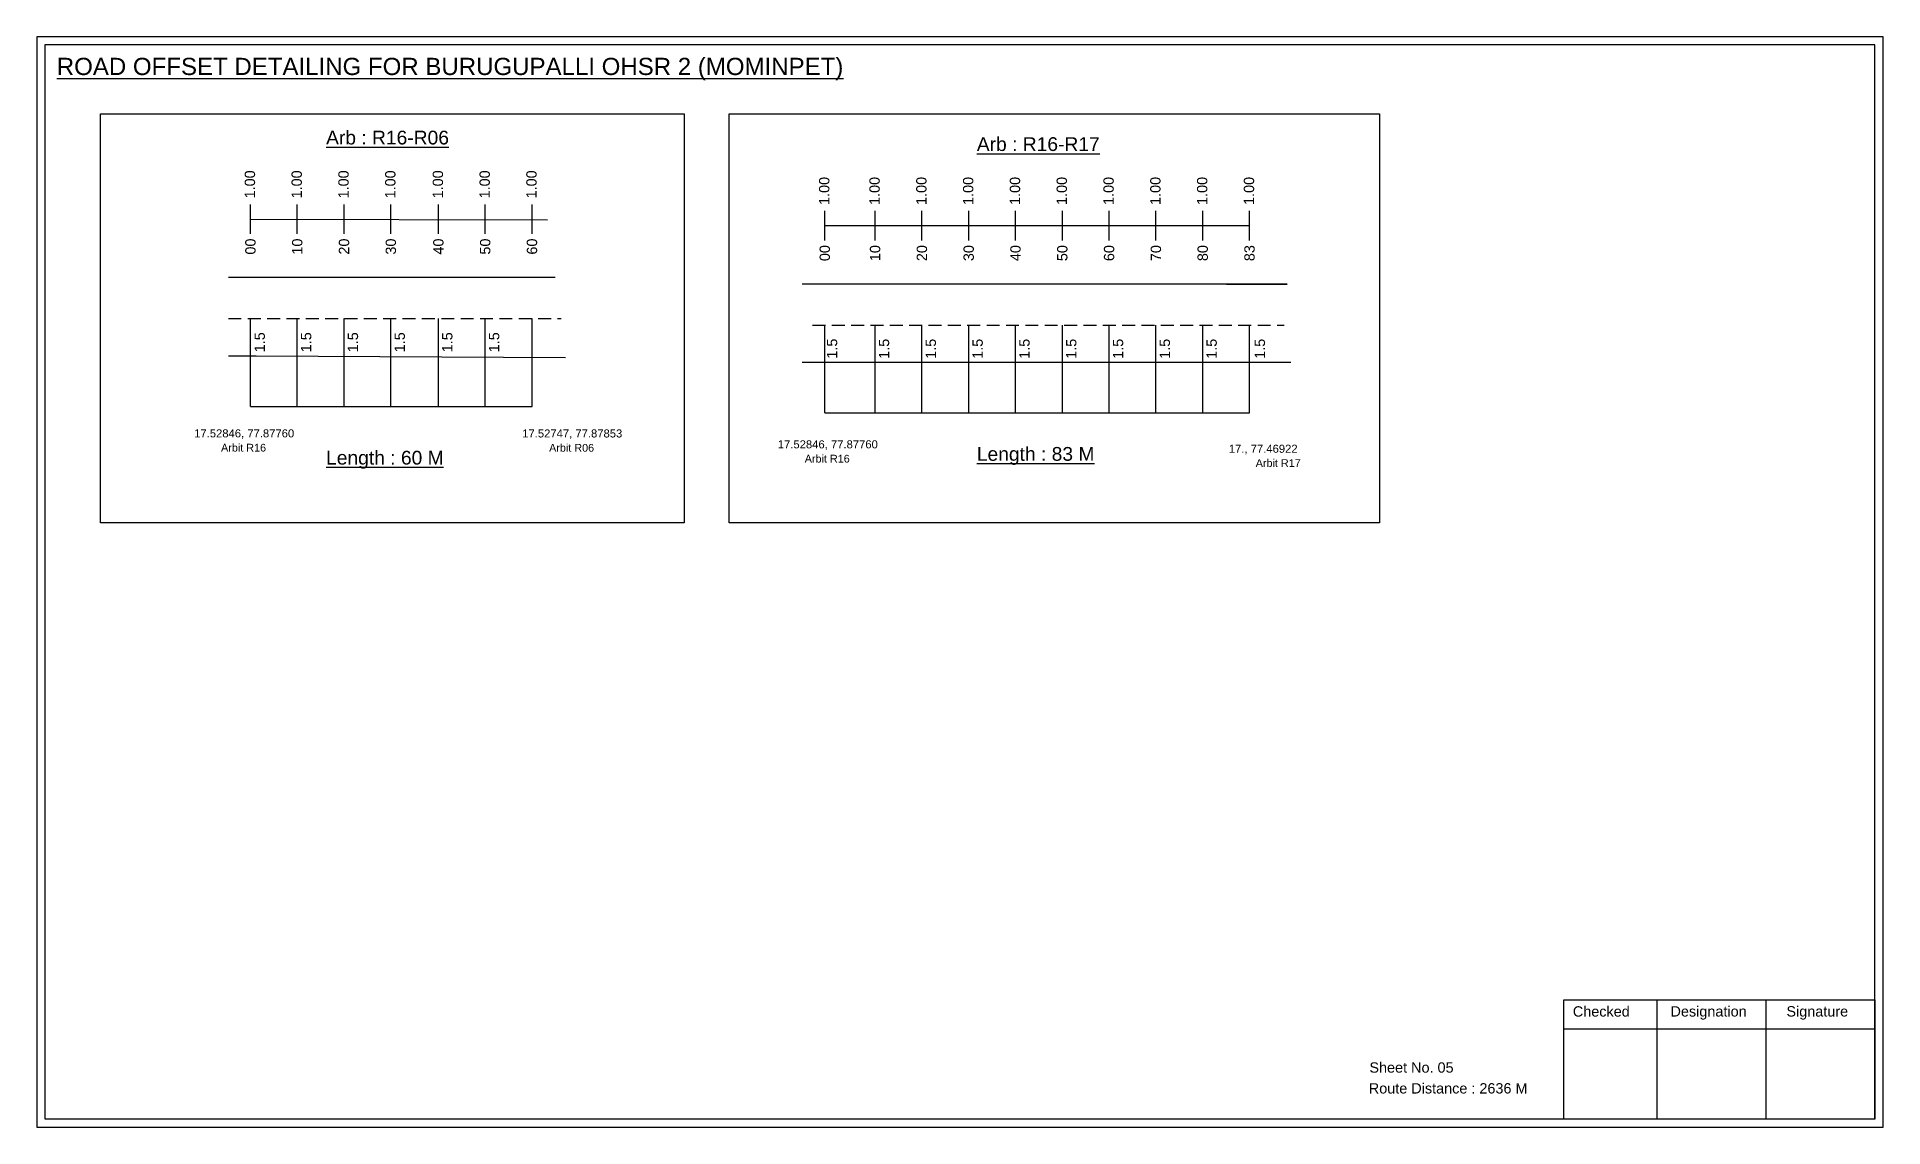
# Model space of a CAD drawing. Header units: inches. Extents: x 1684 to 5443, y 643 to 3286.
# Drawn here: x 4907 to 5443, y 643 to 960 of the extents above; entities that cross this region are included whole.
import ezdxf

# ---------------------------------------------------------------- set-up
doc = ezdxf.new("R2010")
doc.units = ezdxf.units.IN
doc.header["$MEASUREMENT"] = 0
doc.linetypes.add('DASHED2', pattern=[0.375, 0.25, -0.125])
doc.layers.add('PDF_Geometry', color=7, linetype='Continuous')
doc.layers.add('PDF_Text', color=5, linetype='Continuous')
doc.styles.add('PDF Arial', font='arial.ttf')
doc.styles.get("Standard").update_dxf_attribs({"font": 'arial.ttf'})

msp = doc.modelspace()

# ---------------------------------------------------------------- texts
at = {"color": 242, "true_color": 0xcd2027}
for s, height, p in [('%%UROAD OFFSET DETAILING FOR BURUGUPALLI OHSR 2 (MOMINPET)', 5, (4912.57, 948.6)), ('%%UArb : R16-R06', 4, (4990.82, 928.43)), ('%%UArb : R16-R17', 4, (5179.92, 926.53)), ('%%ULength : 60 M', 4, (4990.82, 835.43)), ('%%ULength : 83 M', 4, (5179.92, 836.53))]:
    msp.add_text(s, height=height, dxfattribs=at).set_placement(p)
at = {"color": 217, "true_color": 0x93278f}
for s, p in [('1.00', (4970.18, 912.75)), ('1.00', (4983.78, 912.75)), ('1.00', (4997.38, 912.75)), ('1.00', (5010.98, 912.75)), ('1.00', (5024.8, 912.75)), ('1.00', (5038.4, 912.75)), ('1.00', (5052, 912.75)), ('1.00', (5137.07, 910.85)), ('1.00', (5151.7, 910.85)), ('1.00', (5165.3, 910.85)), ('1.00', (5178.9, 910.85)), ('1.00', (5192.5, 910.85)), ('1.00', (5206.1, 910.85)), ('1.00', (5219.7, 910.85)), ('1.00', (5233.3, 910.85)), ('1.00', (5246.9, 910.85)), ('1.00', (5260.5, 910.85)), ('00', (4970.33, 896.43)), ('10', (4983.93, 896.43)), ('20', (4997.53, 896.43)), ('30', (5011.13, 896.43)), ('40', (5024.95, 896.43)), ('50', (5038.55, 896.43)), ('60', (5052.15, 896.43)), ('00', (5137.23, 894.53)), ('10', (5151.85, 894.53)), ('20', (5165.45, 894.53)), ('30', (5179.05, 894.53)), ('40', (5192.65, 894.53)), ('50', (5206.25, 894.53)), ('60', (5219.85, 894.53)), ('70', (5233.45, 894.53)), ('80', (5247.05, 894.53)), ('83', (5260.65, 894.53))]:
    msp.add_text(s, height=3, rotation=90, dxfattribs=at).set_placement(p)
for p in [(4973.03, 868.05), (4986.52, 868.05), (5000.12, 868.05), (5013.72, 868.05), (5027.54, 868.05), (5041.14, 868.05), (5139.35, 866.2), (5154.45, 866.15), (5168.05, 866.15), (5181.65, 866.15), (5195.25, 866.15), (5208.85, 866.15), (5222.45, 866.15), (5236.05, 866.15), (5249.65, 866.15), (5263.67, 866.15)]:
    msp.add_text('1.5', height=3, rotation=90).set_placement(p)
at = {"color": 5}
for s, height, p in [('17.52846, 77.87760', 2.34, (4952.48, 843.33)), ('17.52747, 77.87853', 2.34, (5047.81, 843.3)), ('17.52846, 77.87760', 2.34, (5122.08, 840.14)), ('Arbit R16', 2.246, (4960.3, 839.21)), ('Arbit R06', 2.246, (5055.63, 839.17)), ('Arbit R16', 2.246, (5129.91, 836.02)), ('17., 77.46922', 2.34, (5253.14, 838.86)), ('Arbit R17', 2.246, (5260.96, 834.74))]:
    msp.add_text(s, height=height, dxfattribs=at).set_placement(p)
for s, p in [('Sheet No. 05', (5294, 658.76)), ('Route Distance : 2636 M', (5293.82, 652.71))]:
    msp.add_text(s, height=3).set_placement(p)
at = {"layer": 'PDF_Text', "color": 7, "attachment_point": 7, "style": 'PDF Arial'}
for s, insert, char_height in [('Checked', (5353.11, 675.01), 3.001), ('Designation', (5381.49, 674.17), 3.0006), ('Signature', (5415.17, 674.17), 3.001)]:
    msp.add_mtext(s, dxfattribs=dict(at, insert=insert, char_height=char_height))

# ---------------------------------------------------------------- linework, layer by layer
at = {"color": 217, "true_color": 0x93278f}
for p, q in [((4968.85, 902.46), (4968.85, 911.02)), ((4968.85, 906.73), (5055.18, 906.49)), ((4982.45, 902.46), (4982.45, 911.02)), ((4996.05, 902.46), (4996.05, 911.02)), ((5009.65, 902.46), (5009.65, 911.02)), ((5023.47, 902.46), (5023.47, 911.02)), ((5037.07, 902.46), (5037.07, 911.02)), ((5050.67, 902.46), (5050.67, 911.02)), ((5135.75, 900.56), (5135.75, 909.12)), ((5150.38, 900.56), (5150.38, 909.12)), ((5163.98, 900.56), (5163.98, 909.12)), ((5177.58, 900.56), (5177.58, 909.12)), ((5191.18, 900.56), (5191.18, 909.12)), ((5204.78, 900.56), (5204.78, 909.12)), ((5218.38, 900.56), (5218.38, 909.12)), ((5231.98, 900.56), (5231.98, 909.12)), ((5245.58, 900.56), (5245.58, 909.12)), ((5259.18, 900.56), (5259.18, 909.12)), ((5135.75, 904.84), (5259.18, 904.91))]:
    msp.add_line(p, q, dxfattribs=at)
for p, q in [((5057.4, 889.74), (4962.44, 889.74)), ((5270.06, 887.84), (5129.19, 887.84)), ((5252.43, 887.84), (5270.06, 887.84)), ((4968.85, 852.32), (4968.85, 877.85)), ((4982.45, 852.32), (4982.45, 877.85)), ((4996.05, 852.32), (4996.05, 877.85)), ((5009.65, 852.32), (5009.65, 877.85)), ((5023.47, 852.32), (5023.47, 877.85)), ((5037.07, 852.32), (5037.07, 877.85)), ((5050.67, 852.32), (5050.67, 877.85)), ((5135.75, 850.42), (5135.75, 875.95)), ((5150.38, 850.42), (5150.38, 875.95)), ((5163.98, 850.42), (5163.98, 875.95)), ((5177.58, 850.42), (5177.58, 875.95)), ((5191.18, 850.42), (5191.18, 875.95)), ((5204.78, 850.42), (5204.78, 875.95)), ((5218.38, 850.42), (5218.38, 875.95)), ((5231.98, 850.42), (5231.98, 875.95)), ((5245.58, 850.42), (5245.58, 875.95)), ((5259.18, 850.42), (5259.18, 875.95)), ((5129.19, 865.15), (5161.31, 865.15)), ((5161.31, 865.15), (5271.18, 865.15))]:
    msp.add_line(p, q)
at = {"linetype": 'DASHED2', "ltscale": 15}
for p, q in [((4962.44, 877.85), (5059.12, 877.85)), ((5132.16, 875.95), (5269.21, 875.95))]:
    msp.add_line(p, q, dxfattribs=at)
at = {"color": 5}
for p, q in [((4968.85, 852.32), (5050.67, 852.34)), ((5135.75, 850.42), (5259.18, 850.42))]:
    msp.add_line(p, q, dxfattribs=at)
for points in [[(4925.22, 937.36), (5094.84, 937.36), (5094.84, 818.54), (4925.22, 818.54)], [(5107.97, 937.36), (5296.9, 937.36), (5296.9, 818.54), (5107.97, 818.54)]]:
    msp.add_lwpolyline(points, close=True)
msp.add_lwpolyline([(4962.44, 867.05), (4970.5, 867.05), (5060.35, 866.55)])
at = {"layer": 'PDF_Geometry'}
for points in [[(4906.79, 959.67), (4906.79, 642.96), (5443.27, 642.96), (5443.27, 959.67)], [(4909.12, 957.34), (4909.12, 645.38), (5440.85, 645.38), (5440.85, 957.34)]]:
    msp.add_lwpolyline(points, close=True, dxfattribs=at)
at = {"layer": 'PDF_Geometry', "color": 242, "true_color": 0xcc1f26}
msp.add_lwpolyline([(5440.85, 645.28), (5350.5, 645.28), (5350.5, 679.89), (5440.85, 679.89)], close=True, dxfattribs=at)
for points in [[(5377.49, 679.89), (5377.49, 645.28)], [(5409.21, 679.89), (5409.21, 645.28)], [(5350.5, 671.52), (5440.85, 671.52)]]:
    msp.add_lwpolyline(points, dxfattribs=at)

msp.set_redraw_order([(e.dxf.handle, doc.entitydb.next_handle()) for e in msp.query("TEXT MTEXT ATTDEF DIMENSION ARC_DIMENSION")])  # texts and dimensions are drawn at this point

doc.saveas('drawing.dxf')
